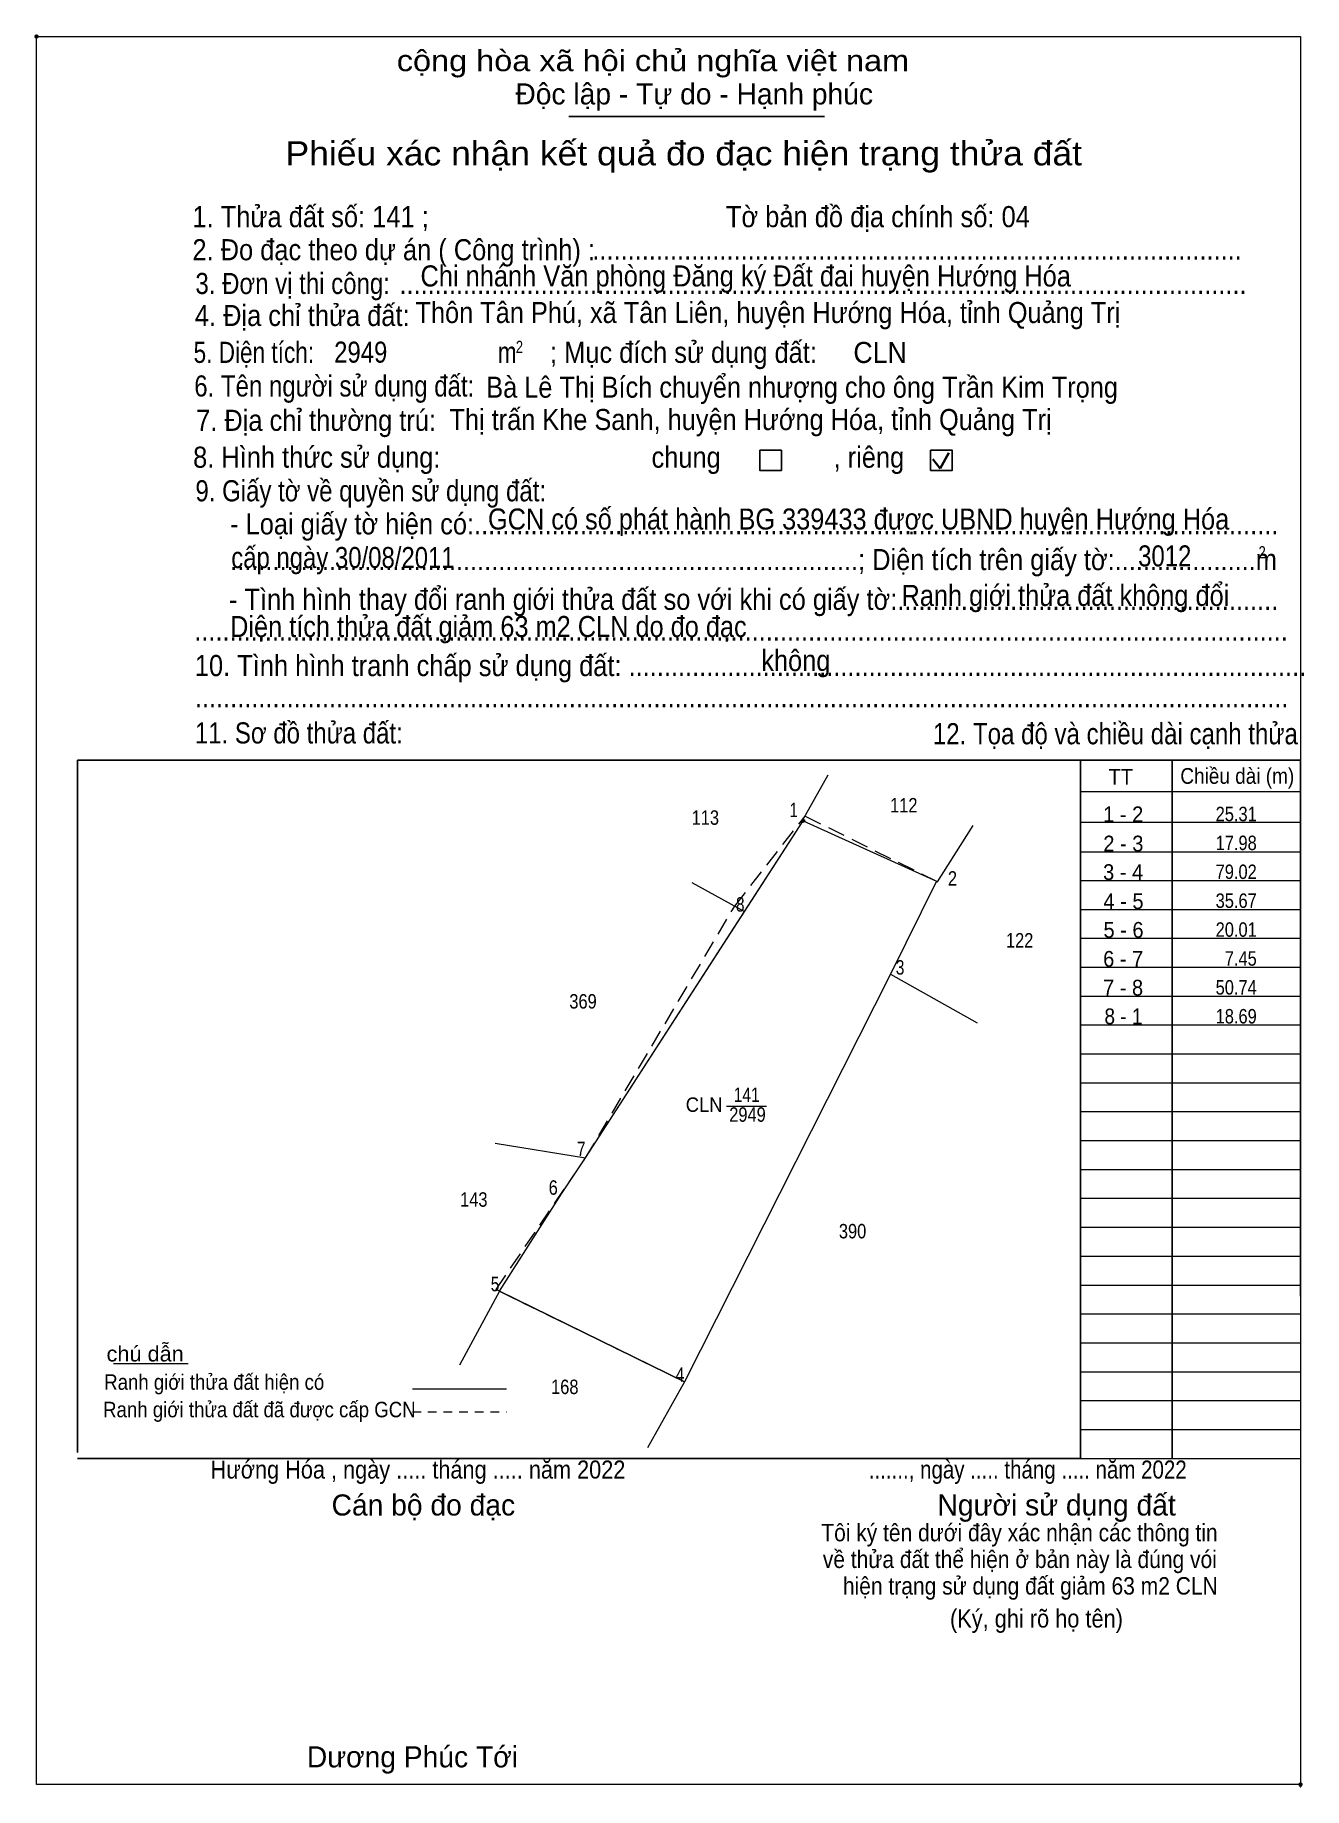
# Model space of a CAD drawing. Header units: metres. Extents: x 549176 to 550117, y 1839363 to 1839666.
# Drawn here: x 549176.1 to 549395.7, y 1839362.6 to 1839665.9 of the extents above; entities that cross this region are included whole.
import ezdxf
from ezdxf.enums import TextEntityAlignment as Align

# ---------------------------------------------------------------- set-up
doc = ezdxf.new("R2010")
doc.units = ezdxf.units.M
doc.header["$PDMODE"] = 32
doc.header["$PDSIZE"] = 0.5
doc.linetypes.add('MEDIUM_DASHED', pattern=[4.5, 3, -1.5])
doc.linetypes.add('SHORT_DASHED', pattern=[2.7, 1.5, -1.2])
for name, color, linetype, lineweight in [('1', 7, 'Continuous', 13), ('10', 7, 'MEDIUM_DASHED', 13), ('17', 7, 'Continuous', 13), ('2', 7, 'Continuous', 25), ('29', 7, 'MEDIUM_DASHED', 13), ('30', 7, 'Continuous', 13), ('36', 7, 'Continuous', 13), ('6', 7, 'Continuous', 13), ('63', 7, 'Continuous', 13)]:
    doc.layers.add(name, color=color, linetype=linetype, lineweight=lineweight)

msp = doc.modelspace()

# ---------------------------------------------------------------- texts
at = {"layer": '1'}
for s, width, p in [('112', 0.85, (549326.43, 1839531.36)), ('113', 0.85, (549292.09, 1839529.22)), ('122', 0.85, (549346.47, 1839507.98)), ('369', 0.85, (549270.925, 1839497.42)), ('CLN', 0.95, (549291.875, 1839479.54)), ('141', 0.8, (549299.245, 1839481.25)), ('2949', 0.85, (549299.385, 1839477.83)), ('143', 0.85, (549252.03, 1839463.13)), ('390', 0.85, (549317.565, 1839457.65)), ('168', 0.85, (549267.77, 1839430.71))]:
    msp.add_text(s, height=2.5, dxfattribs=dict(at, width=width)).set_placement(p, align=Align.CENTER)
at = {"layer": '10'}
for s, height, width, p in [('1 - 2', 2.728, 0.95, (549364.4, 1839529.67)), ('2 - 3', 2.728, 0.95, (549364.42, 1839524.61)), ('3 - 4', 2.728, 0.95, (549364.38, 1839519.67)), ('4 - 5', 2.728, 0.95, (549364.45, 1839514.63)), ('5 - 6', 2.728, 0.95, (549364.45, 1839509.67)), ('6 - 7', 2.728, 0.95, (549364.39, 1839504.65)), ('7 - 8', 2.728, 0.95, (549364.37, 1839499.67)), ('8 - 1', 2.73, 0.9, (549364.44, 1839494.71))]:
    msp.add_text(s, height=height, dxfattribs=dict(at, width=width)).set_placement(p, align=Align.CENTER)
at = {"layer": '2'}
for s, height, width, p in [('cộng hòa xã hội chủ nghĩa việt nam', 3.651, 1.15, (549238.7, 1839659.63)), ('1. Thửa đất số: 141 ;                                          Tờ bản đồ địa chính số: 04', 3.66, 0.9, (549203.34, 1839632.63)), ('2. Đo đạc theo dự án ( Công trình) : ', 3.653, 0.9, (549203.34, 1839626.91)), ('............................................................................................', 3.653, 0.9, (549272.54, 1839627.03)), ('3. Đơn vị thi công:', 3.653, 0.85, (549203.86, 1839621.07)), ('Chi nhánh Văn phòng Đăng ký Đất đai huyện Hướng Hóa', 3.65, 0.9, (549242.8, 1839622.37)), ('........................................................................................................................', 3.653, 0.9, (549239.16, 1839621.07)), ('4. Địa chỉ thửa đất:', 3.653, 0.9, (549203.76, 1839615.53)), ('Thôn Tân Phú, xã Tân Liên, huyện Hướng Hóa, tỉnh Quảng Trị', 3.64, 0.9, (549241.94, 1839616.05)), ('5. Diện tích:', 3.653, 0.8, (549203.54, 1839609.15)), ('2949', 3.64, 0.85, (549227.86, 1839609.19)), ('m', 3.651, 0.8, (549256.18, 1839609.15)), ('2', 2.086, 0.8, (549259.3, 1839610.89)), ('; Mục đích sử dụng đất:', 3.651, 0.9, (549265.22, 1839609.15)), (' CLN', 3.64, 0.95, (549316.42, 1839609.13)), ('6. Tên người sử dụng đất:', 3.653, 0.85, (549203.66, 1839603.33)), ('Bà Lê Thị Bích chuyển nhượng cho ông Trần Kim Trọng', 3.64, 0.9, (549254.18, 1839603.13)), ('7. Địa chỉ thường trú:', 3.653, 0.9, (549203.98, 1839597.39)), ('Thị trấn Khe Sanh, huyện Hướng Hóa, tỉnh Quảng Trị', 3.64, 0.9, (549247.82, 1839597.53)), ('8. Hình thức sử dụng:', 3.653, 0.9, (549203.46, 1839591.01)), ('chung                , riêng', 3.651, 0.9, (549282.78, 1839591.01)), ('9. Giấy tờ về quyền sử dụng đất:', 3.653, 0.85, (549203.86, 1839585.19)), ('GCN có số phát hành BG 339433 được UBND huyện Hướng Hóa ', 3.64, 0.9, (549254.48, 1839580.31)), ('     - Loại giấy tờ hiện có:..................................................................................................................', 3.651, 0.9, (549203.76, 1839579.47)), ('cấp ngày 30/08/2011', 3.64, 0.85, (549210.06, 1839573.65)), ('     .........................................................................................; Diện tích trên giấy tờ:....................m', 3.651, 0.9, (549203.76, 1839573.29)), ('3012', 3.64, 0.85, (549366.98, 1839573.93)), ('2', 2.086, 0.8, (549387.82, 1839575.35)), ('     - Tình hình thay đổi ranh giới thửa đất so với khi có giấy tờ:......................................................', 3.651, 0.9, (549203.56, 1839566.41)), ('Ranh giới thửa đất không đổi', 3.64, 0.9, (549326.04, 1839567.09)), ('Diện tích thửa đất giảm 63 m2 CLN do đo đạc', 3.64, 0.9, (549209.86, 1839561.71)), ('...........................................................................................................................................................', 3.651, 0.9, (549203.66, 1839561.11)), ('10. Tình hình tranh chấp sử dụng đất: ................................................................................................', 3.653, 0.9, (549203.76, 1839554.95)), ('không', 3.651, 0.9, (549301.76, 1839555.83)), ('...........................................................................................................................................................', 3.651, 0.9, (549203.76, 1839549.55)), ('11. Sơ đồ thửa đất:', 3.653, 0.85, (549203.76, 1839543.29)), ('12. Tọa độ và chiều dài cạnh thửa', 3.66, 0.85, (549331.46, 1839543.15)), ('Hướng Hóa , ngày ..... tháng ..... năm 2022', 3.12, 0.9, (549206.48, 1839416.09)), ('......., ngày ..... tháng ..... năm 2022', 3.12, 0.85, (549320.38, 1839416.09)), ('(Ký, ghi rõ họ tên)', 3.129, 0.9, (549334.42, 1839390.31))]:
    msp.add_text(s, height=height, dxfattribs=dict(at, width=width)).set_placement(p)
for s, height, p in [('Độc lập - Tự do - Hạnh phúc', 3.651, (549259.22, 1839653.87)), ('Cán bộ đo đạc', 3.651, (549227.42, 1839409.69)), ('Người sử dụng đất', 3.651, (549332.26, 1839409.69)), ('Dương Phúc Tới', 3.65, (549223.14, 1839366.11))]:
    msp.add_text(s, height=height, dxfattribs=at).set_placement(p)
for s, height, width, p in [('Phiếu xác nhận kết quả đo đạc hiện trạng thửa đất', 4.171, 1.1, (549288.36, 1839643.33)), ('Tôi ký tên dưới đây xác nhận các thông tin', 3.016, 0.9, (549346.44, 1839405.23)), ('về thửa đất thể hiện ở bản này là đúng vói', 3.016, 0.9, (549346.51, 1839400.61)), ('hiện trạng sử dụng đất giảm 63 m2 CLN', 3.02, 0.9, (549348.32, 1839396.01))]:
    msp.add_text(s, height=height, dxfattribs=dict(at, width=width)).set_placement(p, align=Align.CENTER)
msp.add_text('.', height=1.043, dxfattribs=at).set_placement((549395.032, 1839362.55), align=Align.CENTER)
at = {"layer": '30'}
for s, height, width, p in [('TT', 2.72, 0.95, (549361.86, 1839536.15)), ('Chiều dài (m)', 2.728, 0.9, (549374.28, 1839536.31))]:
    msp.add_text(s, height=height, dxfattribs=dict(at, width=width)).set_placement(p)
at = {"layer": '6'}
for s, height, width, p in [('chú dẫn', 2.673, 1.05, (549188.48, 1839436.35)), ('Ranh giới thửa đất hiện có ', 2.673, 0.9, (549188.08, 1839431.45)), ('Ranh giới thửa đất đã được cấp GCN', 2.68, 0.9, (549187.88, 1839426.69))]:
    msp.add_text(s, height=height, dxfattribs=dict(at, width=width)).set_placement(p)
at = {"layer": '63'}
for s, width, p in [(' 1', 0.75, (549308.07, 1839530.55)), ('25.31', 0.85, (549387.5, 1839529.84)), ('17.98', 0.85, (549387.5, 1839524.84)), (' 2', 0.85, (549335.64, 1839518.69)), ('79.02', 0.85, (549387.5, 1839519.84)), (' 8', 0.8, (549298.87, 1839514.2)), ('35.67', 0.85, (549387.5, 1839514.84)), ('20.01', 0.85, (549387.5, 1839509.84)), (' 3', 0.8, (549326.53, 1839503.3)), ('7.45', 0.85, (549387.5, 1839504.84)), ('50.74', 0.85, (549387.5, 1839499.84)), ('18.69', 0.85, (549387.5, 1839494.84)), (' 7', 0.8, (549271.36, 1839471.88)), (' 6', 0.85, (549266.56, 1839465.2)), (' 5', 0.8, (549256.45, 1839448.5)), (' 4', 0.85, (549288.49, 1839432.83))]:
    msp.add_text(s, height=2.5, dxfattribs=dict(at, width=width)).set_placement(p, align=Align.RIGHT)

# ---------------------------------------------------------------- linework, layer by layer
at = {"layer": '1'}
msp.add_lwpolyline([(549309.04, 1839529.88), (549332.11, 1839519.47), (549324.11, 1839503.37), (549288.49, 1839432.83), (549256.45, 1839448.5), (549267.21, 1839465.37), (549271.36, 1839471.56), (549298.87, 1839514.2)], close=True, dxfattribs=at)
at = {"layer": '10'}
for p, q in [((549297.17, 1839515.14), (549309.35, 1839530.74)), ((549271.36, 1839471.56), (549297.17, 1839515.14))]:
    msp.add_line(p, q, dxfattribs=at)
msp.add_lwpolyline([(549256.45, 1839448.5), (549255.87, 1839448.78), (549271.36, 1839471.56)], dxfattribs=at)
at = {"layer": '17'}
msp.add_line((549189.68, 1839435.99), (549202.58, 1839435.99), dxfattribs=at)
at = {"layer": '2'}
for p, q in [((549268.48, 1839651.76), (549312.71, 1839651.76)), ((549183.48, 1839540.42), (549356.98, 1839540.42)), ((549183.48, 1839420.57), (549183.48, 1839540.42)), ((549356.98, 1839540.42), (549356.98, 1839419.58)), ((549356.98, 1839419.58), (549183.48, 1839419.58))]:
    msp.add_line(p, q, dxfattribs=at)
at = {"layer": '2', "lineweight": 35}
for p, q in [((549332.73, 1839590.85), (549334.24, 1839593.57)), ((549331.48, 1839592.47), (549332.73, 1839590.85))]:
    msp.add_line(p, q, dxfattribs=at)
at = {"layer": '2', "lineweight": 13}
msp.add_lwpolyline([(549176.36, 1839665.63), (549395.07, 1839665.63), (549395.07, 1839363.12), (549176.36, 1839363.12)], close=True, dxfattribs=at)
at = {"layer": '2'}
for points in [[(549301.5, 1839594.03), (549305.26, 1839594.03), (549305.26, 1839590.53), (549301.5, 1839590.53)], [(549331.05, 1839594.03), (549334.81, 1839594.03), (549334.81, 1839590.53), (549331.05, 1839590.53)]]:
    msp.add_lwpolyline(points, close=True, dxfattribs=at)
for p in [(549176.36, 1839665.63), (549395.07, 1839363.12)]:
    msp.add_point(p, dxfattribs=at)
at = {"layer": '29'}
msp.add_line((549309.35, 1839530.74), (549332.27, 1839519.36), dxfattribs=at)
at = {"layer": '30', "lineweight": 25}
for p, q in [((549356.98, 1839447.67), (549356.98, 1839540.42)), ((549372.89, 1839540.42), (549372.89, 1839419.58))]:
    msp.add_line(p, q, dxfattribs=at)
at = {"layer": '30'}
for p, q in [((549356.98, 1839534.96), (549395.07, 1839534.96)), ((549356.98, 1839529.66), (549395.07, 1839529.66)), ((549356.88, 1839524.56), (549394.97, 1839524.56)), ((549356.98, 1839519.6), (549395.07, 1839519.6)), ((549356.98, 1839514.58), (549395.07, 1839514.58)), ((549356.98, 1839509.58), (549395.07, 1839509.58)), ((549356.98, 1839504.58), (549395.07, 1839504.58)), ((549356.98, 1839499.58), (549395.07, 1839499.58)), ((549356.98, 1839494.58), (549395.07, 1839494.58)), ((549356.98, 1839489.58), (549395.07, 1839489.58)), ((549356.98, 1839484.58), (549395.07, 1839484.58)), ((549356.98, 1839479.58), (549395.07, 1839479.58)), ((549356.98, 1839474.58), (549395.07, 1839474.58)), ((549356.98, 1839469.58), (549395.07, 1839469.58)), ((549356.98, 1839464.58), (549395.07, 1839464.58)), ((549356.98, 1839459.58), (549395.07, 1839459.58)), ((549356.98, 1839454.58), (549395.07, 1839454.58)), ((549356.98, 1839449.58), (549395.07, 1839449.58)), ((549356.98, 1839444.58), (549395.07, 1839444.58)), ((549356.98, 1839439.58), (549395.07, 1839439.58)), ((549356.98, 1839439.56), (549395.07, 1839439.56)), ((549356.98, 1839434.58), (549395.07, 1839434.58)), ((549356.98, 1839429.58), (549395.07, 1839429.58)), ((549356.98, 1839424.58), (549395.07, 1839424.58)), ((549356.98, 1839419.58), (549395.07, 1839419.58))]:
    msp.add_line(p, q, dxfattribs=at)
at = {"layer": '30', "lineweight": 25}
msp.add_lwpolyline([(549356.98, 1839540.42), (549395.07, 1839540.42), (549395.07, 1839447.67)], dxfattribs=at)
at = {"layer": '36'}
for p, q in [((549308.9, 1839529.94), (549313.32, 1839537.84)), ((549289.76, 1839519.22), (549298.87, 1839514.2)), ((549324.11, 1839503.37), (549339.12, 1839494.94)), ((549256.45, 1839448.5), (549249.57, 1839435.72)), ((549256.45, 1839448.5), (549288.49, 1839432.83)), ((549288.49, 1839432.83), (549282.08, 1839421.4))]:
    msp.add_line(p, q, dxfattribs=at)
for points in [[(549256.45, 1839448.5), (549267.21, 1839465.37), (549271.36, 1839471.56), (549309.04, 1839529.88)], [(549309.04, 1839529.88), (549332.11, 1839519.47), (549324.11, 1839503.37), (549288.49, 1839432.83)], [(549332.11, 1839519.47), (549332.27, 1839519.36), (549338.45, 1839529.09)]]:
    msp.add_lwpolyline(points, dxfattribs=at)
msp.add_point((549309.04, 1839529.88), dxfattribs=at)
at = {"layer": '6'}
msp.add_line((549241.4, 1839431.63), (549257.68, 1839431.63), dxfattribs=at)
at = {"layer": '6', "linetype": 'SHORT_DASHED'}
msp.add_line((549241.4, 1839427.65), (549257.68, 1839427.65), dxfattribs=at)
at = {"layer": '63'}
for p, q in [((549295.76, 1839480.55), (549302.67, 1839480.55)), ((549255.72, 1839474.13), (549271.36, 1839471.56))]:
    msp.add_line(p, q, dxfattribs=at)
at = {"layer": '63', "linetype": 'MEDIUM_DASHED'}
msp.add_line((549256.45, 1839448.5), (549288.49, 1839432.83), dxfattribs=at)

msp.set_redraw_order([(e.dxf.handle, doc.entitydb.next_handle()) for e in msp.query("TEXT MTEXT ATTDEF DIMENSION ARC_DIMENSION")])  # texts and dimensions are drawn at this point

doc.saveas('drawing.dxf')
